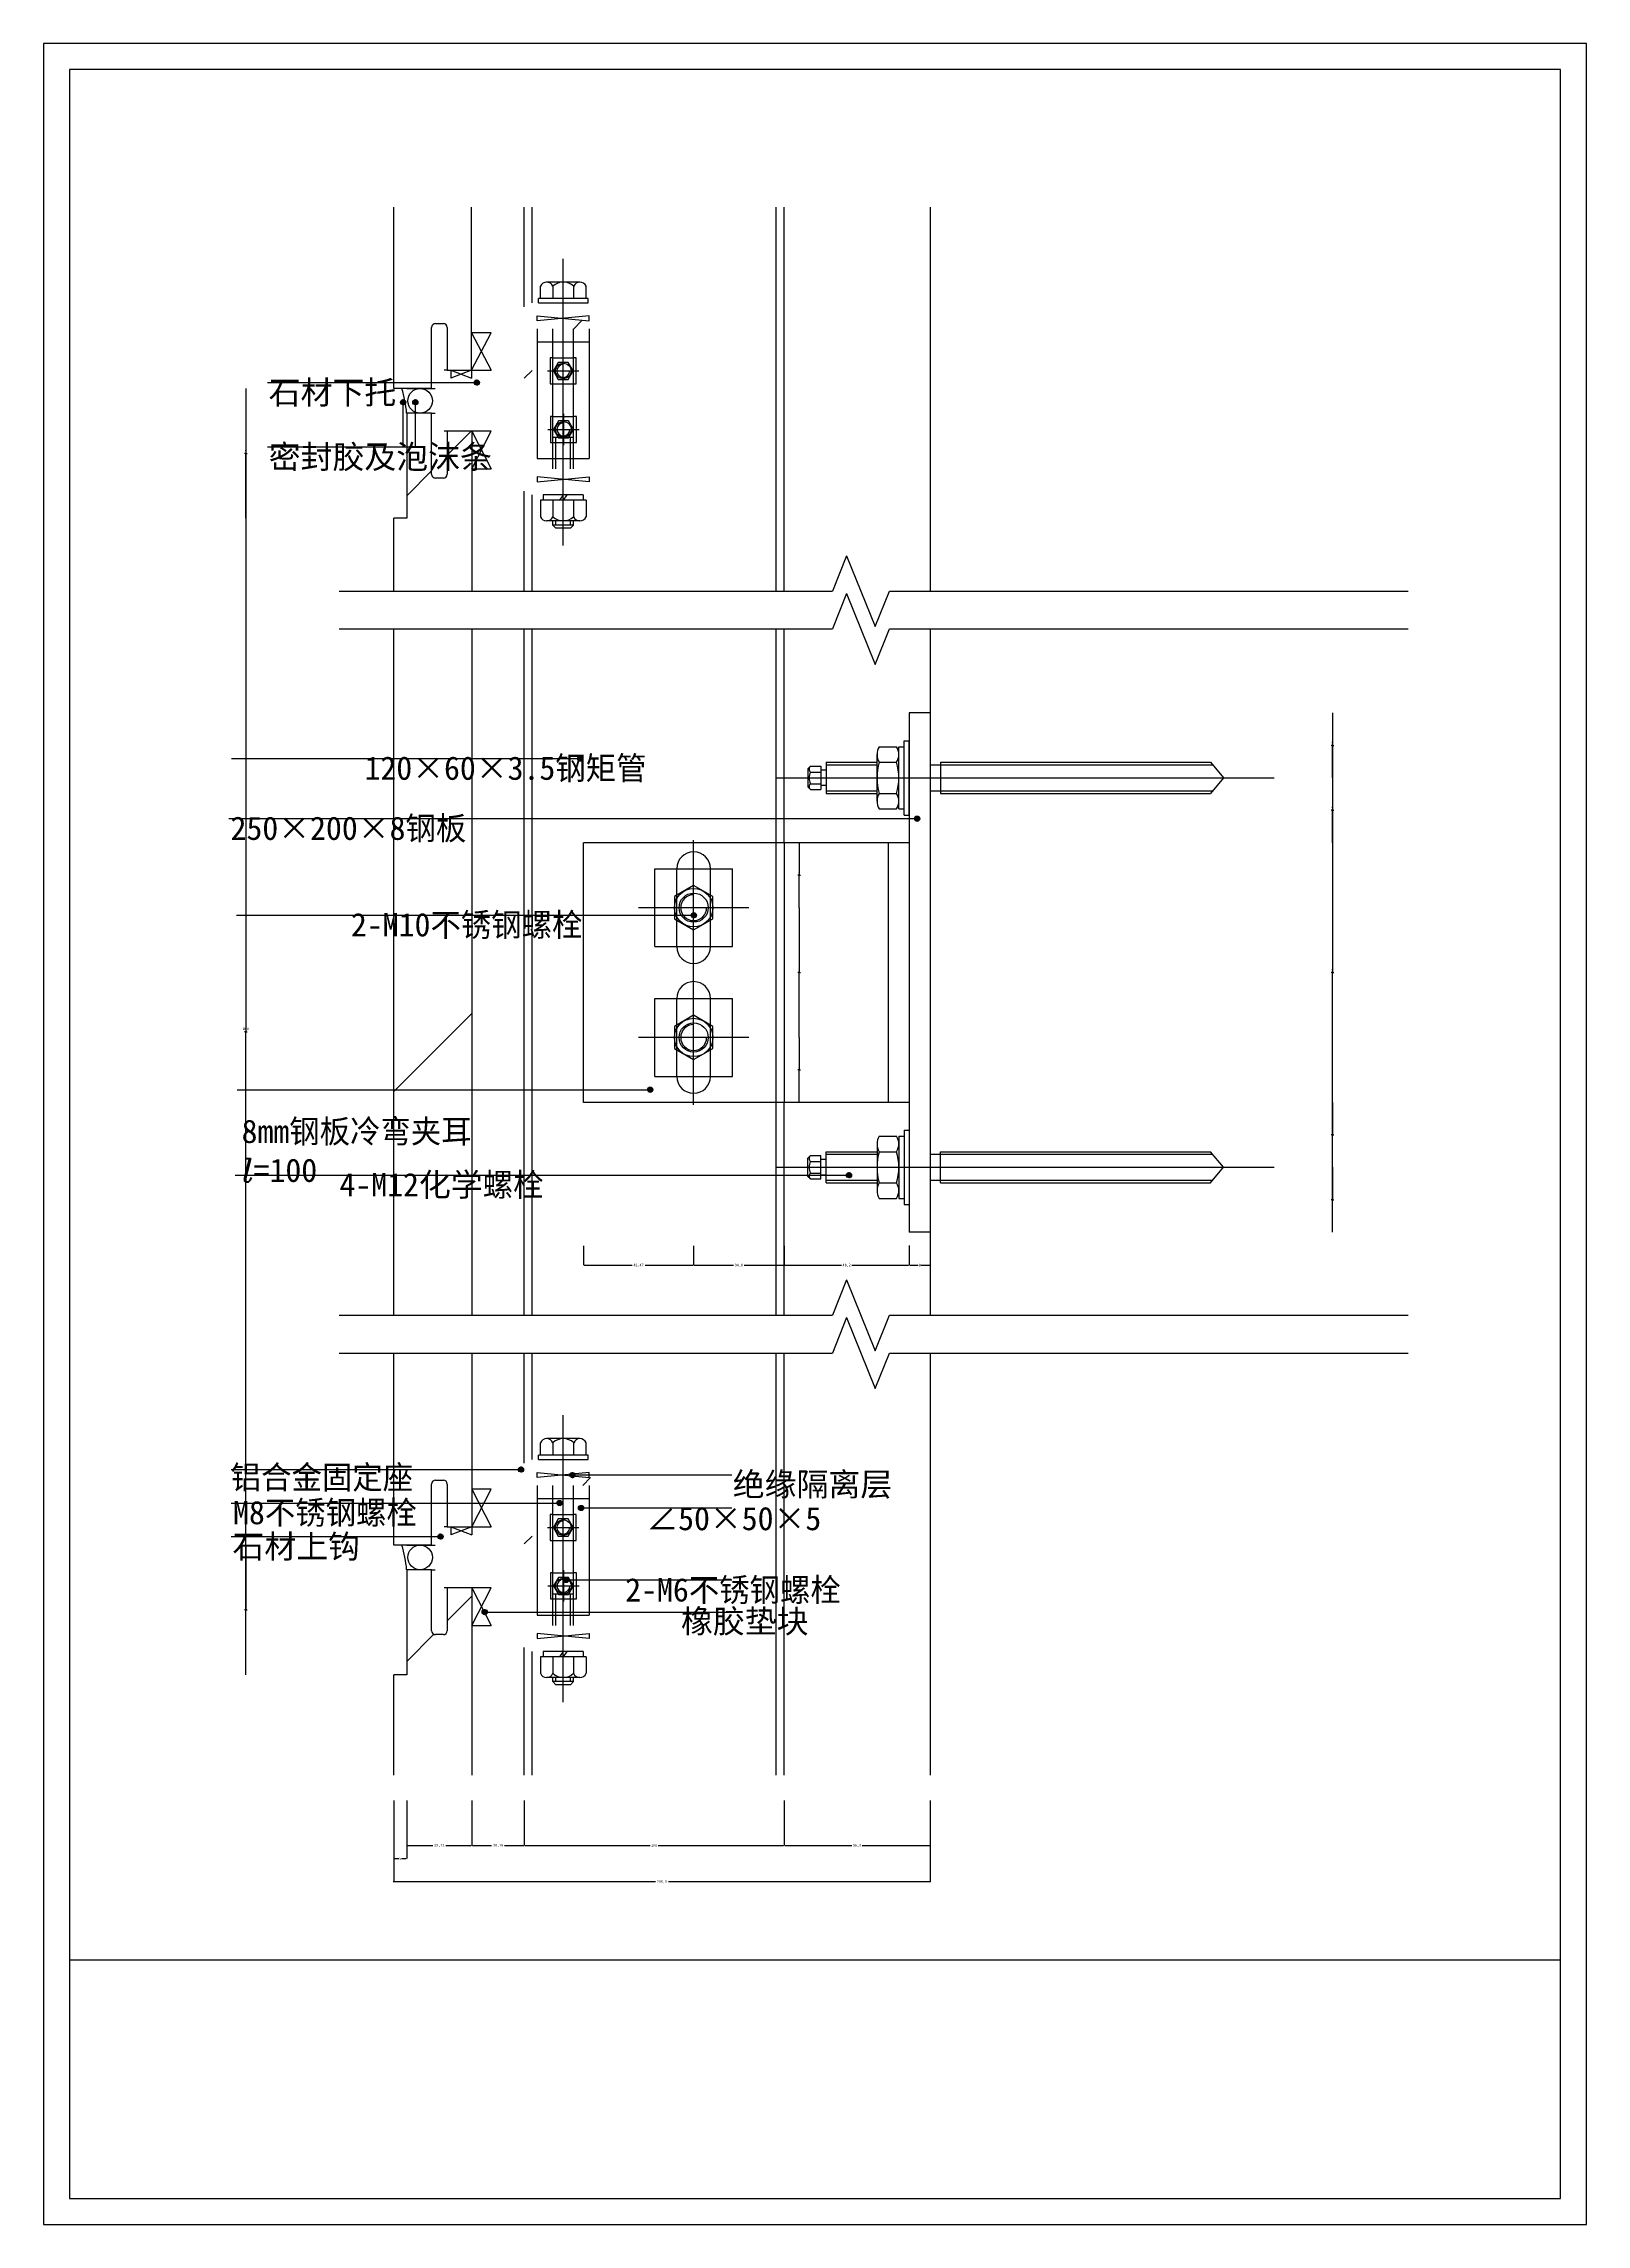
# Model space of a CAD drawing. Header units: metres. Extents: x -1269 to -675, y -2694 to -1854.
import ezdxf

# ---------------------------------------------------------------- set-up
doc = ezdxf.new("R2010")
doc.units = ezdxf.units.M
for name, color, linetype in [('ASHADE', 1, 'Continuous'), ('图层1', 8, 'Continuous'), ('图框', 5, 'Continuous'), ('外形', 3, 'Continuous'), ('文字标注1', 4, 'Continuous'), ('轴线', 6, 'Continuous')]:
    doc.layers.add(name, color=color, linetype=linetype)
doc.dimstyles.get("Standard").update_dxf_attribs({"dimtxt": 2.5, "dimasz": 2.5, "dimexe": 1.25, "dimexo": 0.625, "dimtad": 1, "dimcen": 2.5, "dimazin": 3, "dimtfac": 1, "dimtmove": 0, "dimatfit": 3})

msp = doc.modelspace()

# ---------------------------------------------------------------- texts
at = {"layer": 'ASHADE', "char_height": 9, "attachment_point": 1}
for s, insert in [('{\\fSystem|b0|i0|c134|p32;石材下托}', (-1182.79, -1983.39)), ('{\\fSystem|b0|i0|c134|p32;密封胶及泡沫条}', (-1182.79, -2008.18)), ('120×60×3.5钢矩管', (-1145.91, -2128.09)), ('250×200×8钢板', (-1197.49, -2151.24)), ('2-M10不锈钢螺栓', (-1151.13, -2188.4)), ('8mm钢板冷弯夹耳\\P{\\Fitalic.shx|c0;l}=100', (-1193.24, -2267.98)), ('4-M12{\\fSystem|b0|i0|c134|p32;化学}螺栓', (-1155.56, -2288.54)), ('铝合金固定座', (-1197.41, -2401.25)), ('{\\fSystem|b0|i0|c134|p32;绝缘隔离层}', (-1004.12, -2403.95)), ('M8不锈钢螺栓', (-1196.52, -2414.83)), ('∠50×50×5', (-1037.4, -2417.13)), ('{\\fSystem|b0|i0|c134|p32;石材上钩}', (-1196.75, -2427.9)), ('2-M6不锈钢螺栓', (-1045.53, -2444.6)), ('{\\fSystem|b0|i0|c134|p32;橡胶垫块}', (-1024.06, -2456.71))]:
    msp.add_mtext(s, dxfattribs=dict(at, insert=insert))

# ---------------------------------------------------------------- blocks, each defined once
blk = doc.blocks.new('_CLOSEDFILLED')
at = {"color": 0, "linetype": 'BYBLOCK'}
blk.add_solid([(-1, 0.2), (0, 0), (-1, -0.2)], dxfattribs=at)
blk = doc.blocks.new('*D1')
for p, q in [((-773.22, -2111.34), (-773.22, -2123.84)), ((-773.47, -2123.84), (-773.72, -2123.84)), ((-773.22, -2136.34), (-773.22, -2123.84)), ((-773.22, -2123.84), (-773.22, -2123.84)), ((-772.97, -2123.84), (-772.72, -2123.84))]:
    blk.add_line(p, q)
at = {"layer": 'Defpoints'}
for p in [(-773.22, -2111.34), (-773.22, -2123.84), (-773.22, -2136.34)]:
    blk.add_point(p, dxfattribs=at)
at = {"xscale": 0.25, "yscale": 0.25}
blk.add_blockref('_CLOSEDFILLED', (-773.22, -2123.84), dxfattribs=at)
at = {"xscale": 0.25, "yscale": 0.25, "rotation": 180}
blk.add_blockref('_CLOSEDFILLED', (-773.22, -2123.84), dxfattribs=at)
at = {"insert": (-773.22, -2122.715), "char_height": 1, "attachment_point": 5}
blk.add_mtext('0', dxfattribs=at)
blk = doc.blocks.new('*D2')
for p, q in [((-773.22, -2136.34), (-773.22, -2148.84)), ((-773.47, -2148.84), (-773.72, -2148.84)), ((-773.22, -2161.34), (-773.22, -2148.84)), ((-773.22, -2148.84), (-773.22, -2148.84)), ((-772.97, -2148.84), (-772.72, -2148.84))]:
    blk.add_line(p, q)
at = {"layer": 'Defpoints'}
for p in [(-773.22, -2136.34), (-773.22, -2148.84), (-773.22, -2161.34)]:
    blk.add_point(p, dxfattribs=at)
at = {"xscale": 0.25, "yscale": 0.25}
blk.add_blockref('_CLOSEDFILLED', (-773.22, -2148.84), dxfattribs=at)
at = {"xscale": 0.25, "yscale": 0.25, "rotation": 180}
blk.add_blockref('_CLOSEDFILLED', (-773.22, -2148.84), dxfattribs=at)
at = {"insert": (-773.22, -2147.715), "char_height": 1, "attachment_point": 5}
blk.add_mtext('0', dxfattribs=at)
blk = doc.blocks.new('*D3')
for p, q in [((-773.22, -2161.34), (-773.22, -2211.34)), ((-773.47, -2211.34), (-773.72, -2211.34)), ((-773.22, -2261.34), (-773.22, -2211.34)), ((-773.22, -2211.34), (-773.22, -2211.34)), ((-772.97, -2211.34), (-772.72, -2211.34))]:
    blk.add_line(p, q)
at = {"layer": 'Defpoints'}
for p in [(-773.22, -2161.34), (-773.22, -2211.34), (-773.22, -2261.34)]:
    blk.add_point(p, dxfattribs=at)
at = {"xscale": 0.25, "yscale": 0.25}
blk.add_blockref('_CLOSEDFILLED', (-773.22, -2211.34), dxfattribs=at)
at = {"xscale": 0.25, "yscale": 0.25, "rotation": 180}
blk.add_blockref('_CLOSEDFILLED', (-773.22, -2211.34), dxfattribs=at)
at = {"insert": (-773.22, -2210.215), "char_height": 1, "attachment_point": 5}
blk.add_mtext('0', dxfattribs=at)
blk = doc.blocks.new('*D4')
for p, q in [((-773.22, -2261.34), (-773.22, -2273.84)), ((-773.47, -2273.84), (-773.72, -2273.84)), ((-773.22, -2286.34), (-773.22, -2273.84)), ((-773.22, -2273.84), (-773.22, -2273.84)), ((-772.97, -2273.84), (-772.72, -2273.84))]:
    blk.add_line(p, q)
at = {"layer": 'Defpoints'}
for p in [(-773.22, -2261.34), (-773.22, -2273.84), (-773.22, -2286.34)]:
    blk.add_point(p, dxfattribs=at)
at = {"xscale": 0.25, "yscale": 0.25}
blk.add_blockref('_CLOSEDFILLED', (-773.22, -2273.84), dxfattribs=at)
at = {"xscale": 0.25, "yscale": 0.25, "rotation": 180}
blk.add_blockref('_CLOSEDFILLED', (-773.22, -2273.84), dxfattribs=at)
at = {"insert": (-773.22, -2272.715), "char_height": 1, "attachment_point": 5}
blk.add_mtext('0', dxfattribs=at)
blk = doc.blocks.new('*D5')
for p, q in [((-773.22, -2286.34), (-773.22, -2298.84)), ((-773.47, -2298.84), (-773.72, -2298.84)), ((-773.22, -2311.34), (-773.22, -2298.84)), ((-773.22, -2298.84), (-773.22, -2298.84)), ((-772.97, -2298.84), (-772.72, -2298.84))]:
    blk.add_line(p, q)
at = {"layer": 'Defpoints'}
for p in [(-773.22, -2286.34), (-773.22, -2298.84), (-773.22, -2311.34)]:
    blk.add_point(p, dxfattribs=at)
at = {"xscale": 0.25, "yscale": 0.25}
blk.add_blockref('_CLOSEDFILLED', (-773.22, -2298.84), dxfattribs=at)
at = {"xscale": 0.25, "yscale": 0.25, "rotation": 180}
blk.add_blockref('_CLOSEDFILLED', (-773.22, -2298.84), dxfattribs=at)
at = {"insert": (-773.22, -2297.715), "char_height": 1, "attachment_point": 5}
blk.add_mtext('0', dxfattribs=at)
blk = doc.blocks.new('*D6')
for p, q in [((-773.22, -2111.34), (-773.22, -2211.34)), ((-773.47, -2211.34), (-773.72, -2211.34)), ((-773.22, -2311.34), (-773.22, -2211.34)), ((-773.22, -2211.34), (-773.22, -2211.34)), ((-772.97, -2211.34), (-772.72, -2211.34))]:
    blk.add_line(p, q)
at = {"layer": 'Defpoints'}
for p in [(-773.22, -2111.34), (-773.22, -2211.34), (-773.22, -2311.34)]:
    blk.add_point(p, dxfattribs=at)
at = {"xscale": 0.25, "yscale": 0.25}
blk.add_blockref('_CLOSEDFILLED', (-773.22, -2211.34), dxfattribs=at)
at = {"xscale": 0.25, "yscale": 0.25, "rotation": 180}
blk.add_blockref('_CLOSEDFILLED', (-773.22, -2211.34), dxfattribs=at)
at = {"insert": (-773.22, -2210.215), "char_height": 1, "attachment_point": 5}
blk.add_mtext('0', dxfattribs=at)
blk = doc.blocks.new('*D7')
for p, q in [((-1191.6, -1986.36), (-1191.6, -2011.36)), ((-1191.85, -2011.36), (-1192.1, -2011.36)), ((-1191.6, -2036.36), (-1191.6, -2011.36)), ((-1191.6, -2011.36), (-1191.6, -2011.36)), ((-1191.35, -2011.36), (-1191.1, -2011.36))]:
    blk.add_line(p, q)
at = {"layer": 'Defpoints'}
for p in [(-1191.6, -1986.36), (-1191.6, -2011.36), (-1191.6, -2036.36)]:
    blk.add_point(p, dxfattribs=at)
at = {"xscale": 0.25, "yscale": 0.25}
blk.add_blockref('_CLOSEDFILLED', (-1191.6, -2011.36), dxfattribs=at)
at = {"xscale": 0.25, "yscale": 0.25, "rotation": 180}
blk.add_blockref('_CLOSEDFILLED', (-1191.6, -2011.36), dxfattribs=at)
at = {"insert": (-1191.6, -2010.235), "char_height": 1, "attachment_point": 5}
blk.add_mtext('0', dxfattribs=at)
blk = doc.blocks.new('*D8')
for p, q in [((-1191.6, -2036.36), (-1191.6, -2234.11)), ((-1191.85, -2234.11), (-1192.1, -2234.11)), ((-1191.6, -2431.86), (-1191.6, -2234.11)), ((-1191.6, -2234.11), (-1191.6, -2234.11)), ((-1191.35, -2234.11), (-1191.1, -2234.11))]:
    blk.add_line(p, q)
at = {"layer": 'Defpoints'}
for p in [(-1191.6, -2036.36), (-1191.6, -2234.11), (-1191.6, -2431.86)]:
    blk.add_point(p, dxfattribs=at)
at = {"xscale": 0.25, "yscale": 0.25}
blk.add_blockref('_CLOSEDFILLED', (-1191.6, -2234.11), dxfattribs=at)
at = {"xscale": 0.25, "yscale": 0.25, "rotation": 180}
blk.add_blockref('_CLOSEDFILLED', (-1191.6, -2234.11), dxfattribs=at)
at = {"insert": (-1191.6, -2232.985), "char_height": 1, "attachment_point": 5}
blk.add_mtext('700', dxfattribs=at)
blk = doc.blocks.new('*D9')
for p, q in [((-1191.6, -2431.86), (-1191.6, -2456.86)), ((-1191.85, -2456.86), (-1192.1, -2456.86)), ((-1191.6, -2481.86), (-1191.6, -2456.86)), ((-1191.6, -2456.86), (-1191.6, -2456.86)), ((-1191.35, -2456.86), (-1191.1, -2456.86))]:
    blk.add_line(p, q)
at = {"layer": 'Defpoints'}
for p in [(-1191.6, -2431.86), (-1191.6, -2456.86), (-1191.6, -2481.86)]:
    blk.add_point(p, dxfattribs=at)
at = {"xscale": 0.25, "yscale": 0.25}
blk.add_blockref('_CLOSEDFILLED', (-1191.6, -2456.86), dxfattribs=at)
at = {"xscale": 0.25, "yscale": 0.25, "rotation": 180}
blk.add_blockref('_CLOSEDFILLED', (-1191.6, -2456.86), dxfattribs=at)
at = {"insert": (-1191.6, -2455.735), "char_height": 1, "attachment_point": 5}
blk.add_mtext('0', dxfattribs=at)
blk = doc.blocks.new('*D10')
for p, q in [((-1191.6, -1986.36), (-1191.6, -2234.11)), ((-1191.85, -2234.11), (-1192.1, -2234.11)), ((-1191.6, -2481.86), (-1191.6, -2234.11)), ((-1191.6, -2234.11), (-1191.6, -2234.11)), ((-1191.35, -2234.11), (-1191.1, -2234.11))]:
    blk.add_line(p, q)
at = {"layer": 'Defpoints'}
for p in [(-1191.6, -1986.36), (-1191.6, -2234.11), (-1191.6, -2481.86)]:
    blk.add_point(p, dxfattribs=at)
at = {"xscale": 0.25, "yscale": 0.25}
blk.add_blockref('_CLOSEDFILLED', (-1191.6, -2234.11), dxfattribs=at)
at = {"xscale": 0.25, "yscale": 0.25, "rotation": 180}
blk.add_blockref('_CLOSEDFILLED', (-1191.6, -2234.11), dxfattribs=at)
at = {"insert": (-1191.6, -2232.985), "char_height": 1, "attachment_point": 5}
blk.add_mtext('800', dxfattribs=at)
blk = doc.blocks.new('*D11')
for p, q in [((-1134.68, -2530.23), (-1134.68, -2552.57)), ((-1129.68, -2530.23), (-1129.68, -2552.57)), ((-1134.43, -2552.57), (-1132.68, -2552.57)), ((-1131.68, -2552.57), (-1129.93, -2552.57))]:
    blk.add_line(p, q)
at = {"layer": 'Defpoints'}
for p in [(-1134.68, -2530.23), (-1129.68, -2530.23), (-1134.68, -2552.57)]:
    blk.add_point(p, dxfattribs=at)
at = {"xscale": 0.25, "yscale": 0.25, "rotation": 180}
blk.add_blockref('_CLOSEDFILLED', (-1134.68, -2552.57), dxfattribs=at)
at = {"xscale": 0.25, "yscale": 0.25}
blk.add_blockref('_CLOSEDFILLED', (-1129.68, -2552.57), dxfattribs=at)
at = {"insert": (-1132.18, -2552.57), "char_height": 1, "attachment_point": 5}
blk.add_mtext('5', dxfattribs=at)
blk = doc.blocks.new('*D12')
for p, q in [((-1129.68, -2530.23), (-1129.68, -2547.57)), ((-1104.56, -2530.23), (-1104.56, -2547.57)), ((-1129.43, -2547.57), (-1119.62, -2547.57)), ((-1114.62, -2547.57), (-1104.81, -2547.57))]:
    blk.add_line(p, q)
at = {"layer": 'Defpoints'}
for p in [(-1129.68, -2530.23), (-1104.56, -2530.23), (-1129.68, -2547.57)]:
    blk.add_point(p, dxfattribs=at)
at = {"xscale": 0.25, "yscale": 0.25, "rotation": 180}
blk.add_blockref('_CLOSEDFILLED', (-1129.68, -2547.57), dxfattribs=at)
at = {"xscale": 0.25, "yscale": 0.25}
blk.add_blockref('_CLOSEDFILLED', (-1104.56, -2547.57), dxfattribs=at)
at = {"insert": (-1117.12, -2547.57), "char_height": 1, "attachment_point": 5}
blk.add_mtext('25,12', dxfattribs=at)
blk = doc.blocks.new('*D13')
for p, q in [((-1104.56, -2530.23), (-1104.56, -2547.57)), ((-1084.38, -2530.23), (-1084.38, -2547.57)), ((-1104.31, -2547.57), (-1096.97, -2547.57)), ((-1091.97, -2547.57), (-1084.63, -2547.57))]:
    blk.add_line(p, q)
at = {"layer": 'Defpoints'}
for p in [(-1104.56, -2530.23), (-1084.38, -2530.23), (-1104.56, -2547.57)]:
    blk.add_point(p, dxfattribs=at)
at = {"xscale": 0.25, "yscale": 0.25, "rotation": 180}
blk.add_blockref('_CLOSEDFILLED', (-1104.56, -2547.57), dxfattribs=at)
at = {"xscale": 0.25, "yscale": 0.25}
blk.add_blockref('_CLOSEDFILLED', (-1084.38, -2547.57), dxfattribs=at)
at = {"insert": (-1094.47, -2547.57), "char_height": 1, "attachment_point": 5}
blk.add_mtext('20,18', dxfattribs=at)
blk = doc.blocks.new('*D14')
for p, q in [((-1084.38, -2530.23), (-1084.38, -2547.57)), ((-984.38, -2530.23), (-984.38, -2547.57)), ((-1084.13, -2547.57), (-1035.88, -2547.57)), ((-1032.88, -2547.57), (-984.63, -2547.57))]:
    blk.add_line(p, q)
at = {"layer": 'Defpoints'}
for p in [(-1084.38, -2530.23), (-984.38, -2530.23), (-1084.38, -2547.57)]:
    blk.add_point(p, dxfattribs=at)
at = {"xscale": 0.25, "yscale": 0.25, "rotation": 180}
blk.add_blockref('_CLOSEDFILLED', (-1084.38, -2547.57), dxfattribs=at)
at = {"xscale": 0.25, "yscale": 0.25}
blk.add_blockref('_CLOSEDFILLED', (-984.38, -2547.57), dxfattribs=at)
at = {"insert": (-1034.38, -2547.57), "char_height": 1, "attachment_point": 5}
blk.add_mtext('100', dxfattribs=at)
blk = doc.blocks.new('*D15')
for p, q in [((-984.38, -2530.23), (-984.38, -2547.57)), ((-928.18, -2530.23), (-928.18, -2547.57)), ((-984.13, -2547.57), (-958.28, -2547.57)), ((-954.28, -2547.57), (-928.43, -2547.57))]:
    blk.add_line(p, q)
at = {"layer": 'Defpoints'}
for p in [(-984.38, -2530.23), (-928.18, -2530.23), (-984.38, -2547.57)]:
    blk.add_point(p, dxfattribs=at)
at = {"xscale": 0.25, "yscale": 0.25, "rotation": 180}
blk.add_blockref('_CLOSEDFILLED', (-984.38, -2547.57), dxfattribs=at)
at = {"xscale": 0.25, "yscale": 0.25}
blk.add_blockref('_CLOSEDFILLED', (-928.18, -2547.57), dxfattribs=at)
at = {"insert": (-956.28, -2547.57), "char_height": 1, "attachment_point": 5}
blk.add_mtext('56,2', dxfattribs=at)
blk = doc.blocks.new('*D16')
for p, q in [((-1134.68, -2530.23), (-1134.68, -2561.57)), ((-928.18, -2530.23), (-928.18, -2561.57)), ((-1033.93, -2561.57), (-1134.93, -2561.57)), ((-927.93, -2561.57), (-1028.93, -2561.57))]:
    blk.add_line(p, q)
at = {"layer": 'Defpoints'}
for p in [(-1134.68, -2530.23), (-928.18, -2530.23), (-928.18, -2561.57)]:
    blk.add_point(p, dxfattribs=at)
at = {"xscale": 0.25, "yscale": 0.25}
blk.add_blockref('_CLOSEDFILLED', (-1134.68, -2561.57), dxfattribs=at)
at = {"xscale": 0.25, "yscale": 0.25, "rotation": 180}
blk.add_blockref('_CLOSEDFILLED', (-928.18, -2561.57), dxfattribs=at)
at = {"insert": (-1031.43, -2561.57), "char_height": 1, "attachment_point": 5}
blk.add_mtext('206,5', dxfattribs=at)
blk = doc.blocks.new('*D17')
for p, q in [((-1061.65, -2316.58), (-1061.65, -2324.1)), ((-1019.18, -2316.58), (-1019.18, -2324.1)), ((-1061.4, -2324.1), (-1042.915, -2324.1)), ((-1037.915, -2324.1), (-1019.43, -2324.1))]:
    blk.add_line(p, q)
at = {"layer": 'Defpoints'}
for p in [(-1061.65, -2316.58), (-1019.18, -2316.58), (-1061.65, -2324.1)]:
    blk.add_point(p, dxfattribs=at)
at = {"xscale": 0.25, "yscale": 0.25, "rotation": 180}
blk.add_blockref('_CLOSEDFILLED', (-1061.65, -2324.1), dxfattribs=at)
at = {"xscale": 0.25, "yscale": 0.25}
blk.add_blockref('_CLOSEDFILLED', (-1019.18, -2324.1), dxfattribs=at)
at = {"insert": (-1040.415, -2324.1), "char_height": 1, "attachment_point": 5}
blk.add_mtext('42,47', dxfattribs=at)
blk = doc.blocks.new('*D18')
for p, q in [((-1019.18, -2316.58), (-1019.18, -2324.1)), ((-984.38, -2316.58), (-984.38, -2324.1)), ((-1018.93, -2324.1), (-1003.78, -2324.1)), ((-999.78, -2324.1), (-984.63, -2324.1))]:
    blk.add_line(p, q)
at = {"layer": 'Defpoints'}
for p in [(-1019.18, -2316.58), (-984.38, -2316.58), (-1019.18, -2324.1)]:
    blk.add_point(p, dxfattribs=at)
at = {"xscale": 0.25, "yscale": 0.25, "rotation": 180}
blk.add_blockref('_CLOSEDFILLED', (-1019.18, -2324.1), dxfattribs=at)
at = {"xscale": 0.25, "yscale": 0.25}
blk.add_blockref('_CLOSEDFILLED', (-984.38, -2324.1), dxfattribs=at)
at = {"insert": (-1001.78, -2324.1), "char_height": 1, "attachment_point": 5}
blk.add_mtext('34,8', dxfattribs=at)
blk = doc.blocks.new('*D19')
for p, q in [((-984.38, -2316.58), (-984.38, -2324.1)), ((-936.18, -2316.58), (-936.18, -2324.1)), ((-984.13, -2324.1), (-962.28, -2324.1)), ((-958.28, -2324.1), (-936.43, -2324.1))]:
    blk.add_line(p, q)
at = {"layer": 'Defpoints'}
for p in [(-984.38, -2316.58), (-936.18, -2316.58), (-984.38, -2324.1)]:
    blk.add_point(p, dxfattribs=at)
at = {"xscale": 0.25, "yscale": 0.25, "rotation": 180}
blk.add_blockref('_CLOSEDFILLED', (-984.38, -2324.1), dxfattribs=at)
at = {"xscale": 0.25, "yscale": 0.25}
blk.add_blockref('_CLOSEDFILLED', (-936.18, -2324.1), dxfattribs=at)
at = {"insert": (-960.28, -2324.1), "char_height": 1, "attachment_point": 5}
blk.add_mtext('48,2', dxfattribs=at)
blk = doc.blocks.new('*D20')
for p, q in [((-936.18, -2316.47), (-936.18, -2324)), ((-928.18, -2316.47), (-928.18, -2324)), ((-935.93, -2324), (-932.68, -2324)), ((-931.68, -2324), (-928.43, -2324))]:
    blk.add_line(p, q)
at = {"layer": 'Defpoints'}
for p in [(-936.18, -2316.47), (-928.18, -2316.47), (-936.18, -2324)]:
    blk.add_point(p, dxfattribs=at)
at = {"xscale": 0.25, "yscale": 0.25, "rotation": 180}
blk.add_blockref('_CLOSEDFILLED', (-936.18, -2324), dxfattribs=at)
at = {"xscale": 0.25, "yscale": 0.25}
blk.add_blockref('_CLOSEDFILLED', (-928.18, -2324), dxfattribs=at)
at = {"insert": (-932.18, -2324), "char_height": 1, "attachment_point": 5}
blk.add_mtext('8', dxfattribs=at)
blk = doc.blocks.new('*D21')
for p, q in [((-978.52, -2161.34), (-978.52, -2173.84)), ((-978.77, -2173.84), (-979.02, -2173.84)), ((-978.52, -2186.34), (-978.52, -2173.84)), ((-978.52, -2173.84), (-978.52, -2173.84)), ((-978.27, -2173.84), (-978.02, -2173.84))]:
    blk.add_line(p, q)
at = {"layer": 'Defpoints'}
for p in [(-978.52, -2161.34), (-978.52, -2173.84), (-978.52, -2186.34)]:
    blk.add_point(p, dxfattribs=at)
at = {"xscale": 0.25, "yscale": 0.25}
blk.add_blockref('_CLOSEDFILLED', (-978.52, -2173.84), dxfattribs=at)
at = {"xscale": 0.25, "yscale": 0.25, "rotation": 180}
blk.add_blockref('_CLOSEDFILLED', (-978.52, -2173.84), dxfattribs=at)
at = {"insert": (-978.52, -2172.715), "char_height": 1, "attachment_point": 5}
blk.add_mtext('0', dxfattribs=at)
blk = doc.blocks.new('*D22')
for p, q in [((-978.52, -2186.34), (-978.52, -2211.34)), ((-978.77, -2211.34), (-979.02, -2211.34)), ((-978.52, -2236.34), (-978.52, -2211.34)), ((-978.52, -2211.34), (-978.52, -2211.34)), ((-978.27, -2211.34), (-978.02, -2211.34))]:
    blk.add_line(p, q)
at = {"layer": 'Defpoints'}
for p in [(-978.52, -2186.34), (-978.52, -2211.34), (-978.52, -2236.34)]:
    blk.add_point(p, dxfattribs=at)
at = {"xscale": 0.25, "yscale": 0.25}
blk.add_blockref('_CLOSEDFILLED', (-978.52, -2211.34), dxfattribs=at)
at = {"xscale": 0.25, "yscale": 0.25, "rotation": 180}
blk.add_blockref('_CLOSEDFILLED', (-978.52, -2211.34), dxfattribs=at)
at = {"insert": (-978.52, -2210.215), "char_height": 1, "attachment_point": 5}
blk.add_mtext('0', dxfattribs=at)
blk = doc.blocks.new('*D23')
for p, q in [((-978.52, -2236.34), (-978.52, -2248.84)), ((-978.77, -2248.84), (-979.02, -2248.84)), ((-978.52, -2261.34), (-978.52, -2248.84)), ((-978.52, -2248.84), (-978.52, -2248.84)), ((-978.27, -2248.84), (-978.02, -2248.84))]:
    blk.add_line(p, q)
at = {"layer": 'Defpoints'}
for p in [(-978.52, -2236.34), (-978.52, -2248.84), (-978.52, -2261.34)]:
    blk.add_point(p, dxfattribs=at)
at = {"xscale": 0.25, "yscale": 0.25}
blk.add_blockref('_CLOSEDFILLED', (-978.52, -2248.84), dxfattribs=at)
at = {"xscale": 0.25, "yscale": 0.25, "rotation": 180}
blk.add_blockref('_CLOSEDFILLED', (-978.52, -2248.84), dxfattribs=at)
at = {"insert": (-978.52, -2247.715), "char_height": 1, "attachment_point": 5}
blk.add_mtext('0', dxfattribs=at)

# ---------------------------------------------------------------- dimensions: what is measured, and where the dimension line sits
for p1, p2, text, picture in [((-1191.6, -1986.36), (-1191.6, -2481.86), '800', '*D10'), ((-1191.6, -2036.36), (-1191.6, -2431.86), '700', '*D8')]:
    dim = msp.add_linear_dim(base=(-1191.6, -2234.11), p1=p1, p2=p2, text=text, dimstyle='Standard')
    dim.commit()
    dim.dimension.update_dxf_attribs({"geometry": picture, "text_midpoint": (-1191.6, -2232.985)})
for base, p1, p2, picture, middle in [((-1191.6, -2011.36), (-1191.6, -1986.36), (-1191.6, -2036.36), '*D7', (-1191.6, -2010.235)), ((-773.22, -2123.84), (-773.22, -2111.34), (-773.22, -2136.34), '*D1', (-773.22, -2122.715)), ((-773.22, -2211.34), (-773.22, -2311.34), (-773.22, -2111.34), '*D6', (-773.22, -2210.215)), ((-773.22, -2148.84), (-773.22, -2136.34), (-773.22, -2161.34), '*D2', (-773.22, -2147.715)), ((-978.52, -2173.84), (-978.52, -2161.34), (-978.52, -2186.34), '*D21', (-978.52, -2172.715)), ((-773.22, -2211.34), (-773.22, -2161.34), (-773.22, -2261.34), '*D3', (-773.22, -2210.215)), ((-978.52, -2211.34), (-978.52, -2186.34), (-978.52, -2236.34), '*D22', (-978.52, -2210.215)), ((-978.52, -2248.84), (-978.52, -2236.34), (-978.52, -2261.34), '*D23', (-978.52, -2247.715)), ((-773.22, -2273.84), (-773.22, -2261.34), (-773.22, -2286.34), '*D4', (-773.22, -2272.715)), ((-773.22, -2298.84), (-773.22, -2286.34), (-773.22, -2311.34), '*D5', (-773.22, -2297.715)), ((-1061.65, -2324.1), (-1061.65, -2316.58), (-1019.18, -2316.58), '*D17', (-1040.415, -2324.1)), ((-1019.18, -2324.1), (-1019.18, -2316.58), (-984.38, -2316.58), '*D18', (-1001.78, -2324.1)), ((-984.38, -2324.1), (-984.38, -2316.58), (-936.18, -2316.58), '*D19', (-960.28, -2324.1)), ((-936.18, -2324), (-936.18, -2316.47), (-928.18, -2316.47), '*D20', (-932.18, -2324)), ((-1191.6, -2456.86), (-1191.6, -2431.86), (-1191.6, -2481.86), '*D9', (-1191.6, -2455.735)), ((-928.18, -2561.57), (-928.18, -2530.23), (-1134.68, -2530.23), '*D16', (-1031.43, -2561.57)), ((-1134.68, -2552.57), (-1134.68, -2530.23), (-1129.68, -2530.23), '*D11', (-1132.18, -2552.57)), ((-1129.68, -2547.57), (-1129.68, -2530.23), (-1104.56, -2530.23), '*D12', (-1117.12, -2547.57)), ((-1104.56, -2547.57), (-1104.56, -2530.23), (-1084.38, -2530.23), '*D13', (-1094.47, -2547.57)), ((-1084.38, -2547.57), (-1084.38, -2530.23), (-984.38, -2530.23), '*D14', (-1034.38, -2547.57)), ((-984.38, -2547.57), (-984.38, -2530.23), (-928.18, -2530.23), '*D15', (-956.28, -2547.57))]:
    dim = msp.add_linear_dim(base=base, p1=p1, p2=p2, dimstyle='Standard')
    dim.commit()
    dim.dimension.update_dxf_attribs({"geometry": picture, "text_midpoint": middle})

# ---------------------------------------------------------------- hatches: boundary and pattern name
at = {"layer": 'ASHADE'}
h = msp.add_hatch(dxfattribs=at)
h.set_pattern_fill('SOLID')
h.paths.add_polyline_path([(-1131.02, -1992.65, 1), (-1131.02, -1990.65, 1)])
h = msp.add_hatch(dxfattribs=at)
h.set_pattern_fill('SOLID')
h.paths.add_polyline_path([(-1126.33, -1992.65, 1), (-1126.33, -1990.65, 1)])
h = msp.add_hatch(dxfattribs=at)
h.set_pattern_fill('SOLID')
h.paths.add_polyline_path([(-1103.68, -1984.06, 1), (-1101.68, -1984.06, 1)])
h = msp.add_hatch(dxfattribs=at)
h.set_pattern_fill('SOLID')
h.paths.add_polyline_path([(-1063.91, -2128.93, 1), (-1061.91, -2128.93, 1)])
h = msp.add_hatch(dxfattribs=at)
h.set_pattern_fill('SOLID')
h.paths.add_polyline_path([(-934.15, -2152.08, 1), (-932.15, -2152.08, 1)])
h = msp.add_hatch(dxfattribs=at)
h.set_pattern_fill('SOLID')
h.paths.add_polyline_path([(-1020.13, -2189.24, 1), (-1018.13, -2189.24, 1)])
h = msp.add_hatch(dxfattribs=at)
h.set_pattern_fill('SOLID')
h.paths.add_polyline_path([(-1036.91, -2256.46, 1), (-1034.91, -2256.46, 1)])
h = msp.add_hatch(dxfattribs=at)
h.set_pattern_fill('SOLID')
h.paths.add_polyline_path([(-960.36, -2289.38, 1), (-958.36, -2289.38, 1)])
h = msp.add_hatch(dxfattribs=at)
h.set_pattern_fill('SOLID')
h.paths.add_polyline_path([(-1086.64, -2402.77, 1), (-1084.64, -2402.77, 1)])
h = msp.add_hatch(dxfattribs=at)
h.set_pattern_fill('SOLID')
h.paths.add_polyline_path([(-1066.85, -2404.91, 1), (-1064.85, -2404.91, 1)])
h = msp.add_hatch(dxfattribs=at)
h.set_pattern_fill('SOLID')
h.paths.add_polyline_path([(-1071.82, -2415.67, 1), (-1069.82, -2415.67, 1)])
h = msp.add_hatch(dxfattribs=at)
h.set_pattern_fill('SOLID')
h.paths.add_polyline_path([(-1063.55, -2417.6, 1), (-1061.55, -2417.6, 1)])
h = msp.add_hatch(dxfattribs=at)
h.set_pattern_fill('SOLID')
h.paths.add_polyline_path([(-1117.64, -2428.57, 1), (-1115.64, -2428.57, 1)])
h = msp.add_hatch(dxfattribs=at)
h.set_pattern_fill('SOLID')
h.paths.add_polyline_path([(-1069.28, -2445.33, 1), (-1067.28, -2445.33, 1)])
h = msp.add_hatch(dxfattribs=at)
h.set_pattern_fill('SOLID')
h.paths.add_polyline_path([(-1100.64, -2457.68, 1), (-1098.64, -2457.68, 1)])
at = {"layer": '图层1'}
h = msp.add_hatch(dxfattribs=at)
h.set_pattern_fill('ANSI33', scale=50)
h.paths.add_polyline_path([(-1104.68, -1916.48), (-1134.68, -1916.48), (-1134.68, -1986.36), (-1120.06, -1986.36), (-1120.06, -1962.86, -0.41), (-1118.56, -1961.36), (-1115.56, -1961.36, -0.41), (-1114.06, -1962.86), (-1114.06, -1979.36), (-1104.68, -1979.36)])
h = msp.add_hatch(dxfattribs=at)
h.set_pattern_fill('AR-CONC', scale=10)
h.paths.add_polyline_path([(-783.02, -2064.46), (-783.02, -1916.48), (-928.18, -1916.48), (-928.18, -2064.46)])
h = msp.add_hatch(dxfattribs=at)
h.set_pattern_fill('ANSI31', scale=200)
h.paths.add_polyline_path([(-783.02, -1916.48), (-928.18, -1916.48), (-928.18, -2064.46), (-783.02, -2064.46)])
h = msp.add_hatch(dxfattribs=at)
h.set_pattern_fill('AR-SAND')
h.paths.add_polyline_path([(-1118.56, -1961.36, 0.41), (-1120.06, -1962.86), (-1120.06, -1979.36), (-1119.18, -1979.36), (-1119.18, -1967.69, -0.6), (-1117.93, -1965.36), (-1116.43, -1965.36, -0.6), (-1115.18, -1967.69), (-1115.18, -1979.36), (-1114.06, -1979.36), (-1114.06, -1962.86, 0.41), (-1115.56, -1961.36)])
h = msp.add_hatch(dxfattribs=at)
h.set_pattern_fill('ANSI31', scale=20)
h.paths.add_polyline_path([(-1059.38, -1963.36, -0.41), (-1057.38, -1965.36), (-1057.38, -1970.36), (-1054.38, -1970.36), (-1054.38, -1965.36, 0.41), (-1059.38, -1960.36), (-1069.38, -1960.36), (-1069.38, -1963.36)])
h.paths.add_polyline_path([(-1079.38, -1960.36, 0.41), (-1084.38, -1965.36), (-1084.38, -2015.36, 0.41), (-1079.38, -2020.36), (-1069.38, -2020.36), (-1069.38, -2017.36), (-1079.38, -2017.36, -0.41), (-1081.38, -2015.36), (-1081.38, -1965.36, -0.41), (-1079.38, -1963.36), (-1069.38, -1963.36), (-1069.38, -1960.36)])
h.paths.add_polyline_path([(-1059.38, -2020.36, 0.41), (-1054.38, -2015.36), (-1054.38, -2010.36), (-1057.38, -2010.36), (-1057.38, -2015.36, -0.41), (-1059.38, -2017.36), (-1069.38, -2017.36), (-1069.38, -2020.36)])
h = msp.add_hatch(dxfattribs=at)
h.set_pattern_fill('AR-SAND')
h.paths.add_polyline_path([(-1129.68, -1995.86, 0.05), (-1131.53, -1986.36), (-1124.51, -1986.36, 0.41), (-1129.26, -1991.11, 0.41), (-1124.51, -1995.86)])
h = msp.add_hatch(dxfattribs=at)
h.set_pattern_fill('ANSI37', scale=20)
h.paths.add_polyline_path([(-1129.26, -1991.11, 1), (-1119.76, -1991.11, 1)])
h = msp.add_hatch(dxfattribs=at)
h.set_pattern_fill('ANSI33', scale=50)
h.paths.add_polyline_path([(-1104.56, -2002.86), (-1114.06, -2002.86), (-1114.06, -2019.36, -0.41), (-1115.56, -2020.86), (-1118.56, -2020.86, -0.41), (-1120.06, -2019.36), (-1120.06, -1995.86), (-1129.68, -1995.86), (-1129.68, -2036.36), (-1134.68, -2036.36), (-1134.68, -2064.46), (-1104.56, -2064.46)])
h = msp.add_hatch(dxfattribs=at)
h.set_pattern_fill('AR-SAND')
h.paths.add_polyline_path([(-1119.18, -1996.36, -0.41), (-1118.68, -1995.86), (-1120.06, -1995.86), (-1120.06, -2019.36, 0.41), (-1118.56, -2020.86), (-1115.56, -2020.86, 0.41), (-1114.06, -2019.36), (-1114.06, -2002.86), (-1115.18, -2002.86), (-1115.18, -2014.53, -0.6), (-1116.43, -2016.86), (-1117.93, -2016.86, -0.6), (-1119.18, -2014.53)])
h = msp.add_hatch(dxfattribs=at)
h.set_pattern_fill('ANSI33', scale=50)
h.paths.add_polyline_path([(-1104.56, -2078.98), (-1134.68, -2078.98), (-1134.68, -2343.36), (-1104.56, -2343.36)])
h = msp.add_hatch(dxfattribs=at)
h.set_pattern_fill('AR-CONC', scale=10)
h.paths.add_polyline_path([(-928.18, -2078.98), (-928.18, -2131.34), (-924.18, -2131.34), (-924.18, -2130.34), (-820.18, -2130.34), (-815.18, -2136.34), (-820.18, -2142.34), (-924.18, -2142.34), (-924.18, -2141.34), (-928.18, -2141.34), (-928.18, -2281.34), (-924.18, -2281.34), (-924.18, -2280.34), (-820.18, -2280.34), (-815.18, -2286.34), (-820.18, -2292.34), (-924.18, -2292.34), (-924.18, -2291.34), (-928.18, -2291.34), (-928.18, -2343.36), (-783.02, -2343.36), (-783.02, -2078.98)])
h = msp.add_hatch(dxfattribs=at)
h.set_pattern_fill('ANSI31', scale=200)
h.paths.add_polyline_path([(-783.02, -2078.98), (-928.18, -2078.98), (-928.18, -2131.34), (-924.18, -2131.34), (-924.18, -2130.34), (-820.18, -2130.34), (-815.18, -2136.34), (-820.18, -2142.34), (-924.18, -2142.34), (-924.18, -2141.34), (-928.18, -2141.34), (-928.18, -2281.34), (-924.18, -2281.34), (-924.18, -2280.34), (-820.18, -2280.34), (-815.18, -2286.34), (-820.18, -2292.34), (-924.18, -2292.34), (-924.18, -2291.34), (-928.18, -2291.34), (-928.18, -2343.36), (-783.02, -2343.36)])
h = msp.add_hatch(dxfattribs=at)
h.set_pattern_fill('ANSI33', scale=50)
h.paths.add_polyline_path([(-1104.56, -2357.88), (-1134.68, -2357.88), (-1134.68, -2431.86), (-1120.06, -2431.86), (-1120.06, -2408.36, -0.41), (-1118.56, -2406.86), (-1115.56, -2406.86, -0.41), (-1114.06, -2408.36), (-1114.06, -2424.86), (-1104.56, -2424.86)])
h = msp.add_hatch(dxfattribs=at)
h.set_pattern_fill('AR-CONC', scale=10)
h.paths.add_polyline_path([(-928.18, -2520.43), (-783.02, -2520.43), (-783.02, -2357.88), (-928.18, -2357.88)])
h = msp.add_hatch(dxfattribs=at)
h.set_pattern_fill('ANSI31', scale=200)
h.paths.add_polyline_path([(-928.18, -2357.88), (-928.18, -2520.43), (-783.02, -2520.43), (-783.02, -2357.88)])
h = msp.add_hatch(dxfattribs=at)
h.set_pattern_fill('AR-SAND')
h.paths.add_polyline_path([(-1118.56, -2406.86, 0.41), (-1120.06, -2408.36), (-1120.06, -2424.86), (-1119.18, -2424.86), (-1119.18, -2413.19, -0.6), (-1117.93, -2410.86), (-1116.43, -2410.86, -0.6), (-1115.18, -2413.19), (-1115.18, -2424.86), (-1114.06, -2424.86), (-1114.06, -2408.36, 0.41), (-1115.56, -2406.86)])
h = msp.add_hatch(dxfattribs=at)
h.set_pattern_fill('ANSI31', scale=20)
h.paths.add_polyline_path([(-1059.38, -2408.86, -0.41), (-1057.38, -2410.86), (-1057.38, -2415.86), (-1054.38, -2415.86), (-1054.38, -2410.86, 0.41), (-1059.38, -2405.86), (-1069.38, -2405.86), (-1069.38, -2408.86)])
h.paths.add_polyline_path([(-1079.38, -2405.86, 0.41), (-1084.38, -2410.86), (-1084.38, -2460.86, 0.41), (-1079.38, -2465.86), (-1069.38, -2465.86), (-1069.38, -2462.86), (-1079.38, -2462.86, -0.41), (-1081.38, -2460.86), (-1081.38, -2410.86, -0.41), (-1079.38, -2408.86), (-1069.38, -2408.86), (-1069.38, -2405.86)])
h.paths.add_polyline_path([(-1059.38, -2465.86, 0.41), (-1054.38, -2460.86), (-1054.38, -2455.86), (-1057.38, -2455.86), (-1057.38, -2460.86, -0.41), (-1059.38, -2462.86), (-1069.38, -2462.86), (-1069.38, -2465.86)])
h = msp.add_hatch(dxfattribs=at)
h.set_pattern_fill('AR-SAND')
h.paths.add_polyline_path([(-1129.68, -2441.36, 0.05), (-1131.53, -2431.86), (-1124.51, -2431.86, 0.41), (-1129.26, -2436.61, 0.41), (-1124.51, -2441.36)])
h = msp.add_hatch(dxfattribs=at)
h.set_pattern_fill('ANSI37', scale=20)
h.paths.add_polyline_path([(-1129.26, -2436.61, 1), (-1119.76, -2436.61, 1)])
h = msp.add_hatch(dxfattribs=at)
h.set_pattern_fill('ANSI33', scale=50)
h.paths.add_polyline_path([(-1104.56, -2448.36), (-1114.06, -2448.36), (-1114.06, -2464.86, -0.41), (-1115.56, -2466.36), (-1118.56, -2466.36, -0.41), (-1120.06, -2464.86), (-1120.06, -2441.36), (-1129.68, -2441.36), (-1129.68, -2481.86), (-1134.68, -2481.86), (-1134.68, -2520.43), (-1104.56, -2520.43)])
h = msp.add_hatch(dxfattribs=at)
h.set_pattern_fill('AR-SAND')
h.paths.add_polyline_path([(-1119.18, -2441.86, -0.41), (-1118.68, -2441.36), (-1120.06, -2441.36), (-1120.06, -2464.86, 0.41), (-1118.56, -2466.36), (-1115.56, -2466.36, 0.41), (-1114.06, -2464.86), (-1114.06, -2448.36), (-1115.18, -2448.36), (-1115.18, -2460.03, -0.6), (-1116.43, -2462.36), (-1117.93, -2462.36, -0.6), (-1119.18, -2460.03)])

# ---------------------------------------------------------------- linework, layer by layer
for p, q in [((-1078.18, -1951.76), (-1078.18, -1946.96)), ((-1062.98, -1945.36), (-1075.78, -1945.36)), ((-1060.58, -1951.76), (-1060.58, -1946.96)), ((-1078.98, -1953.36), (-1078.98, -1951.76)), ((-1078.98, -1953.36), (-1059.78, -1953.36)), ((-1104.68, -1964.86), (-1097.18, -1979.36)), ((-1104.68, -1979.36), (-1097.18, -1964.86)), ((-1097.18, -1964.86), (-1104.68, -1964.86)), ((-1059.38, -1958.36), (-1079.38, -1960.36)), ((-1079.38, -1958.36), (-1059.38, -1960.36)), ((-1079.38, -1960.36), (-1079.38, -1958.36)), ((-1079.38, -1963.36), (-1079.38, -2013.36)), ((-1073.4, -2017.36), (-1073.4, -1963.36)), ((-1065.4, -2017.36), (-1065.4, -1963.36)), ((-1059.38, -1960.36), (-1059.38, -1958.36)), ((-1059.38, -1963.36), (-1059.38, -2013.36)), ((-1079.38, -1968.36), (-1073.4, -1968.36)), ((-1065.4, -1968.36), (-1059.38, -1968.36)), ((-1114.06, -1979.36), (-1115.18, -1979.36)), ((-1112.68, -1979.36), (-1104.68, -1982.36)), ((-1104.68, -1979.36), (-1112.68, -1982.36)), ((-1112.68, -1979.36), (-1112.68, -1982.36)), ((-1104.68, -1979.36), (-1097.18, -1979.36)), ((-1104.68, -1979.36), (-1104.68, -1982.36)), ((-1104.56, -2002.86), (-1097.18, -2017.36)), ((-1104.56, -2017.36), (-1097.18, -2002.86)), ((-1097.18, -2002.86), (-1104.56, -2002.86)), ((-1073.4, -2005.1), (-1065.4, -2005.1)), ((-1072.2, -2017.36), (-1072.2, -2005.1)), ((-1066.6, -2017.36), (-1066.6, -2005.1)), ((-1079.38, -2013.36), (-1073.4, -2013.36)), ((-1065.4, -2013.36), (-1059.38, -2013.36)), ((-1104.56, -2017.36), (-1097.18, -2017.36)), ((-1079.38, -2022.36), (-1059.38, -2020.36)), ((-1059.38, -2022.36), (-1079.38, -2020.36)), ((-1079.38, -2020.36), (-1079.38, -2022.36)), ((-1059.38, -2020.36), (-1059.38, -2022.36)), ((-1060.6, -2029.36), (-1078.2, -2029.36)), ((-1078.2, -2029.36), (-1078.2, -2035.76)), ((-1061.68, -2027.36), (-1077.12, -2027.36)), ((-1077.12, -2027.36), (-1077.12, -2029.36)), ((-1061.68, -2029.36), (-1077.12, -2029.36)), ((-1073.4, -2029.36), (-1073.4, -2035.76)), ((-1069.38, -2027.36), (-1070.8, -2029.36)), ((-1067.97, -2027.36), (-1069.39, -2029.36)), ((-1065.4, -2029.36), (-1065.4, -2035.76)), ((-1061.68, -2027.36), (-1061.68, -2029.36)), ((-1060.6, -2029.36), (-1060.6, -2035.76)), ((-1063, -2037.36), (-1075.8, -2037.36)), ((-1073.4, -2038.96), (-1073.4, -2037.36)), ((-1073.4, -2038.96), (-1072.2, -2040.16)), ((-1065.4, -2038.96), (-1073.4, -2038.96)), ((-1072.2, -2038.96), (-1072.2, -2037.36)), ((-1066.6, -2040.16), (-1072.2, -2040.16)), ((-1066.6, -2038.96), (-1066.6, -2037.36)), ((-1066.6, -2040.16), (-1065.4, -2038.96)), ((-1065.4, -2038.96), (-1065.4, -2037.36)), ((-960.27, -2050.81), (-965.78, -2064.46)), ((-960.27, -2050.81), (-949.24, -2078.1)), ((-1155.71, -2064.46), (-965.78, -2064.46)), ((-960.27, -2065.33), (-965.78, -2078.98)), ((-960.27, -2065.33), (-949.24, -2092.63)), ((-949.24, -2078.1), (-943.72, -2064.46)), ((-943.72, -2064.46), (-744.12, -2064.46)), ((-1155.71, -2078.98), (-965.78, -2078.98)), ((-949.24, -2092.63), (-943.72, -2078.98)), ((-943.72, -2078.98), (-744.12, -2078.98)), ((-947.72, -2124.35), (-941.04, -2124.35)), ((-940.18, -2124.35), (-938.18, -2124.35)), ((-940.18, -2148.33), (-940.18, -2124.35)), ((-938.18, -2122.03), (-936.18, -2122.03)), ((-938.18, -2150.65), (-938.18, -2122.03)), ((-936.18, -2150.65), (-936.18, -2122.03)), ((-974.18, -2131.84), (-975.18, -2132.84)), ((-975.18, -2132.84), (-975.18, -2139.84)), ((-974.18, -2131.84), (-970.18, -2131.84)), ((-970.18, -2131.84), (-970.18, -2140.84)), ((-968.18, -2133.34), (-970.18, -2133.34)), ((-968.18, -2130.34), (-968.18, -2142.34)), ((-968.18, -2130.34), (-948.58, -2130.34)), ((-968.18, -2131.34), (-948.58, -2131.34)), ((-948.58, -2145.33), (-948.58, -2127.35)), ((-947.72, -2130.34), (-941.04, -2130.34)), ((-928.18, -2131.34), (-819.35, -2131.34)), ((-924.18, -2130.34), (-924.18, -2142.34)), ((-924.18, -2130.34), (-820.18, -2130.34)), ((-820.18, -2130.34), (-815.18, -2136.34)), ((-975.18, -2139.84), (-974.18, -2140.84)), ((-974.18, -2134.09), (-970.18, -2134.09)), ((-974.18, -2138.59), (-970.18, -2138.59)), ((-974.18, -2140.84), (-970.18, -2140.84)), ((-968.18, -2139.34), (-970.18, -2139.34)), ((-968.18, -2141.34), (-948.58, -2141.34)), ((-928.18, -2141.34), (-819.35, -2141.34)), ((-815.18, -2136.34), (-820.18, -2142.34)), ((-968.18, -2142.34), (-948.58, -2142.34)), ((-947.72, -2142.33), (-941.04, -2142.33)), ((-947.72, -2148.33), (-941.04, -2148.33)), ((-940.18, -2148.33), (-938.18, -2148.33)), ((-924.18, -2142.34), (-820.18, -2142.34)), ((-938.18, -2150.65), (-936.18, -2150.65)), ((-947.72, -2274.35), (-941.04, -2274.35)), ((-940.18, -2274.35), (-940.18, -2298.33)), ((-940.18, -2274.35), (-938.18, -2274.35)), ((-938.18, -2272.03), (-938.18, -2300.65)), ((-938.18, -2272.03), (-936.18, -2272.03)), ((-936.18, -2272.03), (-936.18, -2300.65)), ((-975.18, -2282.84), (-974.18, -2281.84)), ((-975.18, -2289.84), (-975.18, -2282.84)), ((-974.18, -2281.84), (-970.18, -2281.84)), ((-974.18, -2284.09), (-970.18, -2284.09)), ((-970.18, -2290.84), (-970.18, -2281.84)), ((-968.18, -2283.34), (-970.18, -2283.34)), ((-968.18, -2292.34), (-968.18, -2280.34)), ((-968.18, -2280.34), (-948.58, -2280.34)), ((-968.18, -2281.34), (-948.58, -2281.34)), ((-948.58, -2277.35), (-948.58, -2295.33)), ((-947.72, -2280.34), (-941.04, -2280.34)), ((-928.18, -2281.34), (-819.35, -2281.34)), ((-924.18, -2292.34), (-924.18, -2280.34)), ((-924.18, -2280.34), (-820.18, -2280.34)), ((-815.18, -2286.34), (-820.18, -2280.34)), ((-974.18, -2290.84), (-975.18, -2289.84)), ((-974.18, -2288.59), (-970.18, -2288.59)), ((-974.18, -2290.84), (-970.18, -2290.84)), ((-968.18, -2289.34), (-970.18, -2289.34)), ((-968.18, -2291.34), (-948.58, -2291.34)), ((-968.18, -2292.34), (-948.58, -2292.34)), ((-947.72, -2292.33), (-941.04, -2292.33)), ((-928.18, -2291.34), (-819.35, -2291.34)), ((-924.18, -2292.34), (-820.18, -2292.34)), ((-820.18, -2292.34), (-815.18, -2286.34)), ((-947.72, -2298.33), (-941.04, -2298.33)), ((-940.18, -2298.33), (-938.18, -2298.33)), ((-938.18, -2300.65), (-936.18, -2300.65)), ((-960.27, -2329.71), (-965.78, -2343.36)), ((-960.27, -2329.71), (-949.24, -2357)), ((-1155.71, -2343.36), (-965.78, -2343.36)), ((-949.24, -2357), (-943.72, -2343.36)), ((-943.72, -2343.36), (-744.12, -2343.36)), ((-960.27, -2344.24), (-965.78, -2357.88)), ((-960.27, -2344.24), (-949.24, -2371.53)), ((-1155.71, -2357.88), (-965.78, -2357.88)), ((-949.24, -2371.53), (-943.72, -2357.88)), ((-943.72, -2357.88), (-744.12, -2357.88)), ((-1078.18, -2397.26), (-1078.18, -2392.46)), ((-1062.98, -2390.86), (-1075.78, -2390.86)), ((-1060.58, -2397.26), (-1060.58, -2392.46)), ((-1078.98, -2398.86), (-1078.98, -2397.26)), ((-1078.98, -2398.86), (-1059.78, -2398.86)), ((-1104.56, -2410.36), (-1097.18, -2424.86)), ((-1097.18, -2410.36), (-1104.56, -2410.36)), ((-1104.56, -2424.86), (-1097.18, -2410.36)), ((-1079.38, -2405.86), (-1079.38, -2403.86)), ((-1079.38, -2403.86), (-1059.38, -2405.86)), ((-1059.38, -2403.86), (-1079.38, -2405.86)), ((-1079.38, -2408.86), (-1079.38, -2458.86)), ((-1073.4, -2462.86), (-1073.4, -2408.86)), ((-1065.4, -2462.86), (-1065.4, -2408.86)), ((-1059.38, -2405.86), (-1059.38, -2403.86)), ((-1059.38, -2408.86), (-1059.38, -2458.86)), ((-1079.38, -2413.86), (-1073.4, -2413.86)), ((-1065.4, -2413.86), (-1059.38, -2413.86)), ((-1114.06, -2424.86), (-1115.18, -2424.86)), ((-1112.68, -2424.86), (-1112.68, -2427.86)), ((-1104.56, -2424.86), (-1112.68, -2427.86)), ((-1112.68, -2424.86), (-1104.56, -2427.86)), ((-1104.56, -2424.86), (-1097.18, -2424.86)), ((-1104.56, -2424.86), (-1104.56, -2427.86)), ((-1104.56, -2462.86), (-1097.18, -2448.36)), ((-1104.56, -2448.36), (-1097.18, -2462.86)), ((-1097.18, -2448.36), (-1104.56, -2448.36)), ((-1073.4, -2450.59), (-1065.4, -2450.59)), ((-1072.2, -2462.86), (-1072.2, -2450.59)), ((-1066.6, -2462.86), (-1066.6, -2450.59)), ((-1079.38, -2458.86), (-1073.4, -2458.86)), ((-1065.4, -2458.86), (-1059.38, -2458.86)), ((-1104.56, -2462.86), (-1097.18, -2462.86)), ((-1079.38, -2465.86), (-1079.38, -2467.86)), ((-1059.38, -2467.86), (-1079.38, -2465.86)), ((-1079.38, -2467.86), (-1059.38, -2465.86)), ((-1059.38, -2465.86), (-1059.38, -2467.86)), ((-1078.2, -2474.86), (-1078.2, -2481.25)), ((-1060.6, -2474.86), (-1078.2, -2474.86)), ((-1077.12, -2472.86), (-1077.12, -2474.86)), ((-1061.68, -2472.86), (-1077.12, -2472.86)), ((-1061.68, -2474.86), (-1077.12, -2474.86)), ((-1073.4, -2474.86), (-1073.4, -2481.25)), ((-1069.38, -2472.86), (-1070.8, -2474.86)), ((-1067.97, -2472.86), (-1069.39, -2474.86)), ((-1065.4, -2474.86), (-1065.4, -2481.25)), ((-1061.68, -2472.86), (-1061.68, -2474.86)), ((-1060.6, -2474.86), (-1060.6, -2481.25)), ((-1063, -2482.85), (-1075.8, -2482.85)), ((-1073.4, -2484.45), (-1073.4, -2482.85)), ((-1065.4, -2484.45), (-1073.4, -2484.45)), ((-1073.4, -2484.45), (-1072.2, -2485.65)), ((-1072.2, -2484.45), (-1072.2, -2482.85)), ((-1066.6, -2485.65), (-1072.2, -2485.65)), ((-1066.6, -2484.45), (-1066.6, -2482.85)), ((-1066.6, -2485.65), (-1065.4, -2484.45)), ((-1065.4, -2484.45), (-1065.4, -2482.85))]:
    msp.add_line(p, q)
for points in [[(-1065.38, -1951.76), (-1065.38, -1946.96, 0.4), (-1073.38, -1946.96), (-1073.38, -1951.76)], [(-1078.2, -2035.76, 0.67), (-1073.4, -2035.76, 0.4), (-1065.4, -2035.76, 0.67), (-1060.6, -2035.76)], [(-1065.38, -2397.26), (-1065.38, -2392.46, 0.4), (-1073.38, -2392.46), (-1073.38, -2397.26)], [(-1078.2, -2481.25, 0.67), (-1073.4, -2481.25, 0.4), (-1065.4, -2481.25, 0.67), (-1060.6, -2481.25)]]:
    msp.add_lwpolyline(points, format="xyb")
for points in [[(-1059.78, -1953.36), (-1059.78, -1951.76), (-1078.98, -1951.76)], [(-1073.4, -1974.61), (-1074.38, -1974.61), (-1074.38, -1984.61), (-1073.4, -1984.61)], [(-1065.4, -1984.61), (-1064.38, -1984.61), (-1064.38, -1974.61), (-1065.4, -1974.61)], [(-1073.34, -1997.11), (-1074.32, -1997.11), (-1074.32, -2007.11), (-1073.34, -2007.11)], [(-1065.34, -2007.11), (-1064.32, -2007.11), (-1064.32, -1997.11), (-1065.34, -1997.11)], [(-1059.78, -2398.86), (-1059.78, -2397.26), (-1078.98, -2397.26)], [(-1073.4, -2420.11), (-1074.38, -2420.11), (-1074.38, -2430.11), (-1073.4, -2430.11)], [(-1065.4, -2430.11), (-1064.38, -2430.11), (-1064.38, -2420.11), (-1065.4, -2420.11)], [(-1073.34, -2442.61), (-1074.32, -2442.61), (-1074.32, -2452.61), (-1073.34, -2452.61)], [(-1065.34, -2452.61), (-1064.32, -2452.61), (-1064.32, -2442.61), (-1065.34, -2442.61)]]:
    msp.add_lwpolyline(points)
for centre, radius in [((-1124.51, -1991.11), 4.75), ((-1019.18, -2186.34), 7.39), ((-1019.18, -2236.34), 7.39), ((-1124.51, -2436.61), 4.75)]:
    msp.add_circle(centre, radius)
for centre, radius, start, end in [((-1075.78, -1947.96), 2.6, 22.62, 157.38), ((-1062.98, -1947.96), 2.6, 22.62, 157.38), ((-1177.25, -2000.17), 47.76, 5.17, 16.8), ((-942.95, -2127.35), 5.63, 147.86, 212.14), ((-945.82, -2127.35), 5.63, 327.86, 32.14), ((-973.17, -2132.96), 1.52, 132.07, 227.93), ((-927.34, -2136.34), 21.24, 163.61, 196.39), ((-947.72, -2130.34), 0, 0, 64.27), ((-961.42, -2136.34), 21.24, 343.61, 16.39), ((-973.17, -2139.71), 1.52, 132.07, 227.93), ((-969.37, -2136.34), 5.31, 154.94, 205.06), ((-942.95, -2145.33), 5.63, 147.86, 212.14), ((-945.82, -2145.33), 5.63, 327.86, 32.14), ((-1019.18, -2171.34), 6.5, 0, 180), ((-1019.18, -2201.34), 6.5, 180, 0), ((-1019.18, -2221.34), 6.5, 0, 180), ((-1019.18, -2251.34), 6.5, 180, 0), ((-942.95, -2277.35), 5.63, 147.86, 212.14), ((-945.82, -2277.35), 5.63, 327.86, 32.14), ((-973.17, -2282.96), 1.52, 132.07, 227.93), ((-969.37, -2286.34), 5.31, 154.94, 205.06), ((-927.34, -2286.34), 21.24, 163.61, 196.39), ((-961.42, -2286.34), 21.24, 343.61, 16.39), ((-973.17, -2289.71), 1.52, 132.07, 227.93), ((-942.95, -2295.33), 5.63, 147.86, 212.14), ((-947.72, -2292.33), 0, 295.73, 0), ((-945.82, -2295.33), 5.63, 327.86, 32.14), ((-1075.78, -2393.46), 2.6, 22.62, 157.38), ((-1062.98, -2393.46), 2.6, 22.62, 157.38), ((-1177.25, -2445.66), 47.76, 5.17, 16.8)]:
    msp.add_arc(centre, radius, start, end)
at = {"layer": 'ASHADE'}
for p, q in [((-1183.25, -1984.06), (-1102.68, -1984.06)), ((-1131.02, -2008.85), (-1131.02, -1991.65)), ((-1126.33, -2008.85), (-1126.33, -1991.65)), ((-1183.25, -2008.85), (-1126.33, -2008.85)), ((-1197.14, -2128.93), (-1062.91, -2128.93)), ((-933.15, -2152.08), (-1198.16, -2152.08)), ((-1195.26, -2189.24), (-1019.13, -2189.24)), ((-1194.93, -2256.46), (-1035.91, -2256.46)), ((-1195.75, -2289.38), (-959.36, -2289.38)), ((-1197.21, -2402.77), (-1085.64, -2402.77)), ((-1004.49, -2404.91), (-1065.85, -2404.91)), ((-1197.21, -2415.67), (-1070.82, -2415.67)), ((-1004.49, -2417.6), (-1062.55, -2417.6)), ((-1197.21, -2428.57), (-1116.64, -2428.57)), ((-1004.49, -2445.33), (-1068.28, -2445.33)), ((-1099.64, -2457.68), (-1004.28, -2457.68))]:
    msp.add_line(p, q, dxfattribs=at)
for centre in [(-1131.02, -1991.65), (-1126.33, -1991.65), (-1102.68, -1984.06), (-1062.91, -2128.93), (-933.15, -2152.08), (-1019.13, -2189.24), (-1035.91, -2256.46), (-959.36, -2289.38), (-1085.64, -2402.77), (-1065.85, -2404.91), (-1070.82, -2415.67), (-1062.55, -2417.6), (-1116.64, -2428.57), (-1068.28, -2445.33), (-1099.64, -2457.68)]:
    msp.add_circle(centre, 1, dxfattribs=at)
for centre in [(-1019.18, -2186.34), (-1019.18, -2236.34)]:
    msp.add_arc(centre, 5, 90, 0, dxfattribs=at)
at = {"layer": '图层1'}
for p, q in [((-1269.46, -1853.52), (-1269.46, -2693.52)), ((-675.46, -1853.52), (-1269.46, -1853.52)), ((-675.46, -2693.52), (-675.46, -1853.52)), ((-1081.38, -1953.37), (-1081.38, -1916.48)), ((-987.38, -2064.46), (-987.38, -1916.48)), ((-1073.4, -1968.36), (-1065.4, -1968.36)), ((-1073.4, -1974.61), (-1065.4, -1974.61)), ((-1120.06, -1986.36), (-1118.68, -1986.36)), ((-1073.4, -1984.61), (-1065.4, -1984.61)), ((-1120.06, -1995.86), (-1118.68, -1995.86)), ((-1073.34, -1997.11), (-1065.34, -1997.11)), ((-1114.06, -2002.86), (-1115.18, -2002.86)), ((-1073.34, -2007.11), (-1065.34, -2007.11)), ((-1073.4, -2013.36), (-1065.4, -2013.36)), ((-1081.38, -2064.46), (-1081.38, -2027.35)), ((-1081.38, -2343.36), (-1081.38, -2078.98)), ((-987.38, -2343.36), (-987.38, -2078.98)), ((-984.38, -2161.34), (-984.38, -2261.34)), ((-1025.68, -2201.34), (-1025.68, -2171.34)), ((-1012.68, -2201.34), (-1012.68, -2171.34)), ((-1025.68, -2251.34), (-1025.68, -2221.34)), ((-1012.68, -2251.34), (-1012.68, -2221.34)), ((-1081.38, -2398.87), (-1081.38, -2357.88)), ((-987.38, -2520.43), (-987.38, -2357.88)), ((-1073.4, -2413.86), (-1065.4, -2413.86)), ((-1073.4, -2420.11), (-1065.4, -2420.11)), ((-1120.06, -2431.86), (-1118.68, -2431.86)), ((-1073.4, -2430.11), (-1065.4, -2430.11)), ((-1120.06, -2441.36), (-1118.68, -2441.36)), ((-1073.34, -2442.61), (-1065.34, -2442.61)), ((-1114.06, -2448.36), (-1115.18, -2448.36)), ((-1073.34, -2452.61), (-1065.34, -2452.61)), ((-1073.4, -2458.86), (-1065.4, -2458.86)), ((-1081.38, -2520.43), (-1081.38, -2472.85)), ((-1269.46, -2693.52), (-675.46, -2693.52))]:
    msp.add_line(p, q, dxfattribs=at)
for points in [[(-1071.29, -1976.3), (-1073.2, -1979.61), (-1071.29, -1982.92), (-1067.47, -1982.92), (-1065.56, -1979.61), (-1067.47, -1976.3)], [(-1071.23, -1998.8), (-1073.14, -2002.11), (-1071.23, -2005.42), (-1067.41, -2005.42), (-1065.5, -2002.11), (-1067.41, -1998.8)], [(-1071.29, -2421.8), (-1073.2, -2425.11), (-1071.29, -2428.42), (-1067.47, -2428.42), (-1065.56, -2425.11), (-1067.47, -2421.8)], [(-1071.23, -2444.3), (-1073.14, -2447.61), (-1071.23, -2450.92), (-1067.41, -2450.92), (-1065.5, -2447.61), (-1067.41, -2444.3)]]:
    msp.add_lwpolyline(points, close=True, dxfattribs=at)
for centre in [(-1069.38, -1979.61), (-1069.32, -2002.11), (-1069.38, -2425.11), (-1069.32, -2447.61)]:
    msp.add_circle(centre, 3, dxfattribs=at)
for centre in [(-1069.38, -1979.61), (-1069.32, -2002.11), (-1069.38, -2425.11), (-1069.32, -2447.61)]:
    msp.add_arc(centre, 2.5, 90, 0, dxfattribs=at)
at = {"layer": '图框'}
for p, q in [((-1259.46, -1863.52), (-1259.46, -2683.52)), ((-685.46, -1863.52), (-1259.46, -1863.52)), ((-685.46, -2683.52), (-685.46, -1863.52)), ((-1259.46, -2683.52), (-685.46, -2683.52))]:
    msp.add_line(p, q, dxfattribs=at)
at = {"layer": '外形'}
for p, q in [((-1134.68, -1986.36), (-1134.68, -1916.48)), ((-1104.68, -1979.36), (-1104.68, -1916.48)), ((-928.18, -1916.48), (-928.18, -2064.46)), ((-1120.06, -1986.36), (-1120.06, -1962.86)), ((-1118.56, -1961.36), (-1115.56, -1961.36)), ((-1114.06, -1962.86), (-1114.06, -1979.36)), ((-1114.06, -1979.36), (-1104.68, -1979.36)), ((-1120.06, -1986.36), (-1134.68, -1986.36)), ((-1129.56, -1986.36), (-1120.06, -1986.36)), ((-1129.68, -1995.86), (-1129.68, -2036.36)), ((-1120.06, -1995.86), (-1129.68, -1995.86)), ((-1120.06, -2019.36), (-1120.06, -1995.86)), ((-1114.06, -2002.86), (-1114.06, -2019.36)), ((-1104.56, -2002.86), (-1114.06, -2002.86)), ((-1104.56, -2002.86), (-1104.56, -2064.46)), ((-1115.56, -2020.86), (-1118.56, -2020.86)), ((-1129.68, -2036.36), (-1134.68, -2036.36)), ((-1134.68, -2064.46), (-1134.68, -2036.36)), ((-1134.68, -2343.36), (-1134.68, -2078.98)), ((-1104.56, -2078.98), (-1104.56, -2343.36)), ((-928.18, -2078.98), (-928.18, -2343.36)), ((-1134.68, -2431.86), (-1134.68, -2357.88)), ((-1104.56, -2357.88), (-1104.56, -2424.86)), ((-928.18, -2357.88), (-928.18, -2520.43)), ((-1120.06, -2431.86), (-1120.06, -2408.36)), ((-1118.56, -2406.86), (-1115.56, -2406.86)), ((-1114.06, -2408.36), (-1114.06, -2424.86)), ((-1114.06, -2424.86), (-1104.56, -2424.86)), ((-1120.06, -2431.86), (-1134.68, -2431.86)), ((-1129.56, -2431.86), (-1120.06, -2431.86)), ((-1129.68, -2441.36), (-1129.68, -2481.86)), ((-1120.06, -2441.36), (-1129.68, -2441.36)), ((-1120.06, -2464.86), (-1120.06, -2441.36)), ((-1114.06, -2448.36), (-1114.06, -2464.86)), ((-1104.56, -2448.36), (-1114.06, -2448.36)), ((-1104.56, -2448.36), (-1104.56, -2520.43)), ((-1115.56, -2466.36), (-1118.56, -2466.36)), ((-1134.68, -2520.43), (-1134.68, -2481.86)), ((-1129.68, -2481.86), (-1134.68, -2481.86)), ((-1259.46, -2591.68), (-685.46, -2591.68))]:
    msp.add_line(p, q, dxfattribs=at)
for centre, start, end in [((-1118.56, -1962.86), 90, 180), ((-1115.56, -1962.86), 0, 90), ((-1118.56, -2019.36), 180, 270), ((-1115.56, -2019.36), 270, 0), ((-1118.56, -2408.36), 90, 180), ((-1115.56, -2408.36), 0, 90), ((-1118.56, -2464.86), 180, 270), ((-1115.56, -2464.86), 270, 0)]:
    msp.add_arc(centre, 1.5, start, end, dxfattribs=at)
at = {"layer": '文字标注1'}
for p, q in [((-1084.38, -1954.86), (-1084.38, -1916.48)), ((-984.38, -2064.46), (-984.38, -1916.48)), ((-1084.38, -2064.46), (-1084.38, -2025.86)), ((-1084.38, -2343.36), (-1084.38, -2078.98)), ((-984.38, -2161.34), (-984.38, -2078.98)), ((-928.18, -2111.34), (-936.18, -2111.34)), ((-936.18, -2111.34), (-936.18, -2311.34)), ((-936.18, -2161.34), (-1061.65, -2161.34)), ((-1061.65, -2261.34), (-1061.65, -2161.34)), ((-944.18, -2261.34), (-944.18, -2161.34)), ((-1034.18, -2171.34), (-1004.18, -2171.34)), ((-1034.18, -2201.34), (-1034.18, -2171.34)), ((-1004.18, -2201.34), (-1004.18, -2171.34)), ((-1034.18, -2201.34), (-1004.18, -2201.34)), ((-1034.18, -2221.34), (-1004.18, -2221.34)), ((-1034.18, -2251.34), (-1034.18, -2221.34)), ((-1004.18, -2251.34), (-1004.18, -2221.34)), ((-1034.18, -2251.34), (-1004.18, -2251.34)), ((-936.18, -2261.34), (-1061.65, -2261.34)), ((-984.38, -2343.36), (-984.38, -2261.34)), ((-928.18, -2311.34), (-936.18, -2311.34)), ((-1084.38, -2400.36), (-1084.38, -2357.88)), ((-984.38, -2520.43), (-984.38, -2357.88)), ((-1084.38, -2520.43), (-1084.38, -2471.36))]:
    msp.add_line(p, q, dxfattribs=at)
for points in [[(-1011.8, -2182.07), (-1019.18, -2177.81), (-1026.57, -2182.07), (-1026.57, -2190.6), (-1019.18, -2194.87), (-1011.8, -2190.6)], [(-1011.8, -2232.07), (-1019.18, -2227.81), (-1026.57, -2232.07), (-1026.57, -2240.6), (-1019.18, -2244.87), (-1011.8, -2240.6)]]:
    msp.add_lwpolyline(points, close=True, dxfattribs=at)
for centre in [(-1019.18, -2186.34), (-1019.18, -2236.34)]:
    msp.add_circle(centre, 5.62, dxfattribs=at)
at = {"layer": '轴线'}
for p, q in [((-1069.38, -2046.81), (-1069.38, -1936.36)), ((-1075.42, -1979.61), (-1063.34, -1979.61)), ((-1069.32, -1996.07), (-1069.32, -2008.16)), ((-1075.36, -2002.11), (-1063.28, -2002.11)), ((-987.38, -2136.34), (-795.61, -2136.34)), ((-1019.18, -2212.31), (-1019.18, -2160.37)), ((-997.99, -2186.34), (-1040.38, -2186.34)), ((-1019.18, -2262.31), (-1019.18, -2210.37)), ((-997.99, -2236.34), (-1040.38, -2236.34)), ((-987.38, -2286.34), (-795.61, -2286.34)), ((-1069.38, -2492.31), (-1069.38, -2381.85)), ((-1075.42, -2425.11), (-1063.34, -2425.11)), ((-1069.32, -2441.57), (-1069.32, -2453.65)), ((-1075.36, -2447.61), (-1063.28, -2447.61))]:
    msp.add_line(p, q, dxfattribs=at)

msp.set_redraw_order([(e.dxf.handle, doc.entitydb.next_handle()) for e in msp.query("TEXT MTEXT ATTDEF DIMENSION ARC_DIMENSION")])  # texts and dimensions are drawn at this point

doc.saveas('drawing.dxf')
